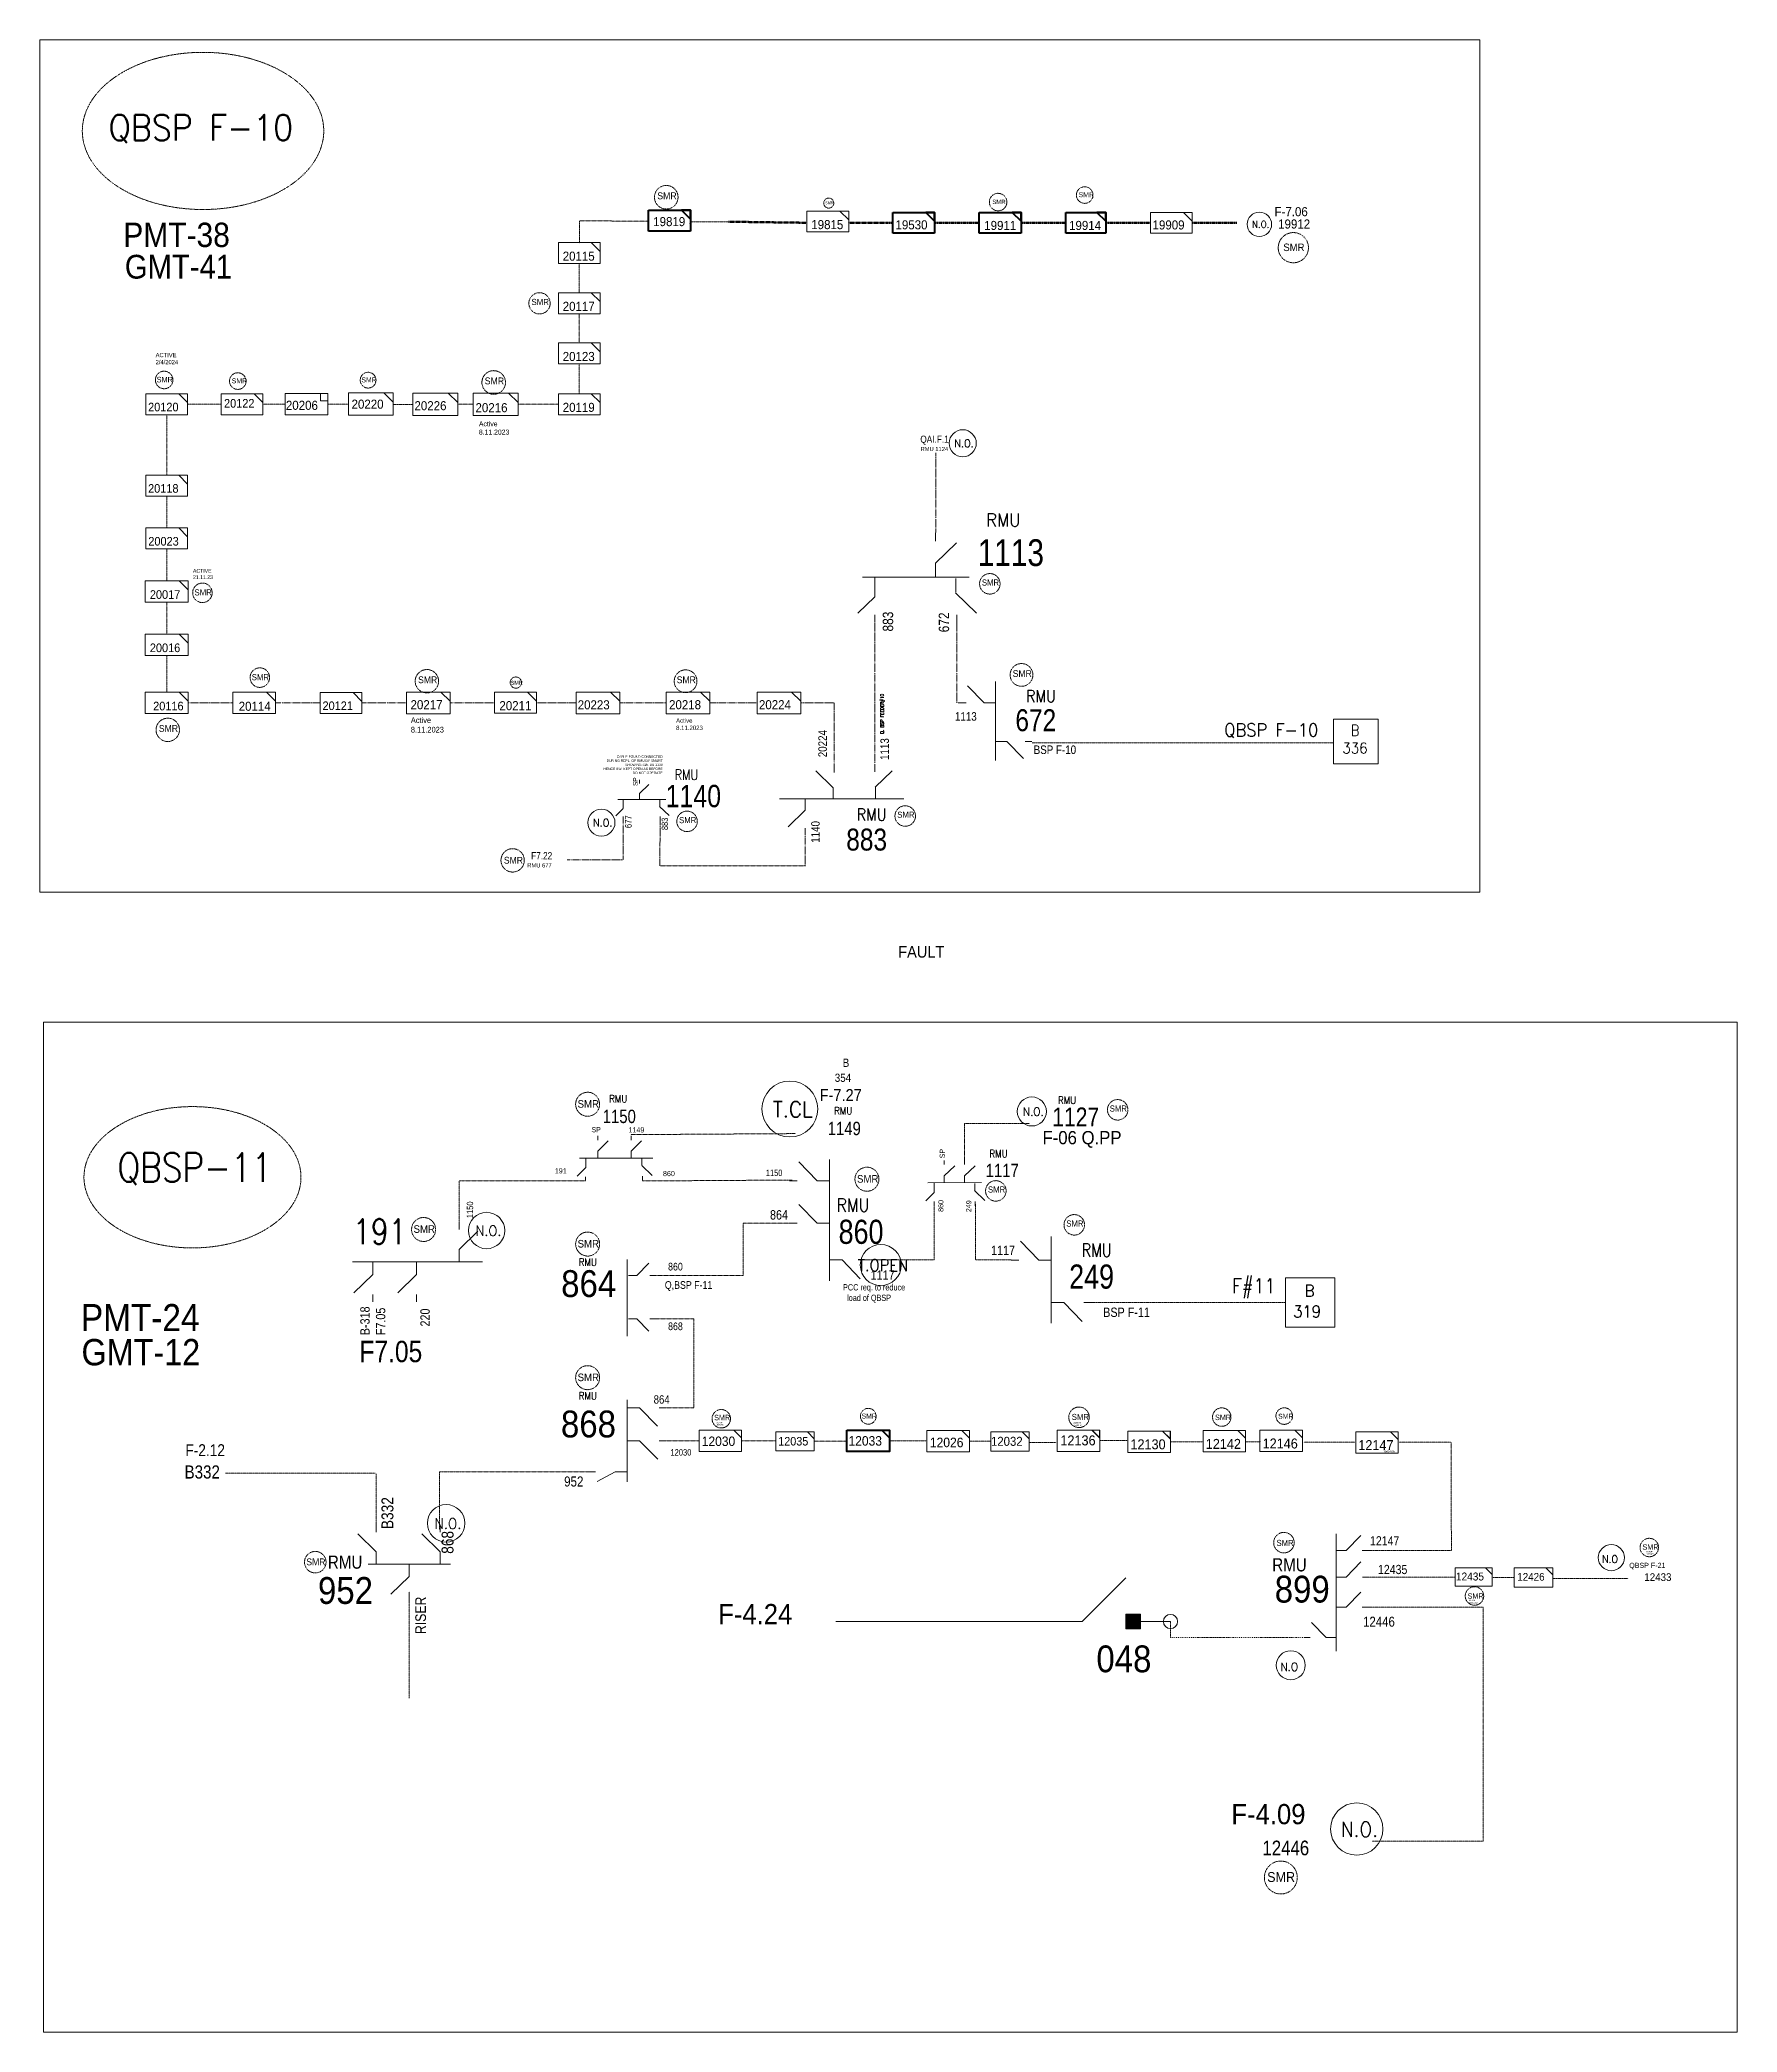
# Model space of a CAD drawing. Header units: metres. Extents: x 65984 to 144644, y -19036 to 23726.
# Drawn here: x 86634 to 88275, y 3008 to 4935 of the extents above; entities that cross this region are included whole.
import ezdxf
from ezdxf.enums import TextEntityAlignment as Align

# ---------------------------------------------------------------- set-up
doc = ezdxf.new("R2010")
doc.units = ezdxf.units.M
doc.header["$MEASUREMENT"] = 0
for name, pattern in [('DGN Style 2', [0.023128, 0, -0.023128]), ('DGN Style 3', [0.013877, 0, -0.013877]), ('DGN Style 6', [1.9, 0.7, -0.4, 0, -0.4, 0, -0.4]), ('DGN Style 7', [2, 0.9, -0.4, 0.3, -0.4])]:
    doc.linetypes.add(name, pattern=pattern)
doc.layers.get('0').update_dxf_attribs({"color": 95, "lineweight": 40})
for name, color, linetype, lineweight in [('ABS', 7, 'Continuous', 40), ('ABS NUMBER', 112, 'Continuous', 30), ('d_eos', 111, 'Continuous', 40), ('d_eos no', 121, 'Continuous', 40), ('d_switch', 95, 'Continuous', 40), ('d_tf no', 6, 'Continuous', 40), ('d_ug cable', 95, 'Continuous', 40), ('d_ug main line', 95, 'Continuous', 40), ('d_unit sub', 7, 'Continuous', 40), ('fedr no', 95, 'Continuous', 40), ('GRID STATION  04', 7, 'Continuous', 40), ('Level 37', 7, 'Continuous', 0), ('O H MAIN FEEDER', 4, 'Continuous', 100), ('SW N O', 114, 'Continuous', 30)]:
    doc.layers.add(name, color=color, linetype=linetype, lineweight=lineweight)
doc.styles.add('NASKHF', font='naskhf.shx', dxfattribs={"height": 8})
doc.styles.add('Style-Arial', font='arial.ttf')
doc.styles.add('Style-ENGINEERING', font='ENGINEERING.shx')
doc.styles.add('Style-msdefault', font='msdefault.shx')
doc.styles.add('Style-simplex', font='simplex.shx')
doc.styles.add('Style-STANDARD', font='STANDARD.shx')

msp = doc.modelspace()

# ---------------------------------------------------------------- texts
at = {"color": 7, "linetype": 'Continuous', "lineweight": 13, "style": 'Style-STANDARD', "width": 0.857143}
msp.add_text('Q. BSP FEEDER#10', height=3.296, rotation=90, dxfattribs=at).set_placement((87448.2, 4283.1), align=Align.MIDDLE_CENTER)
at = {"layer": 'ABS NUMBER', "color": 7, "lineweight": 13, "style": 'Style-Arial', "width": 0.88}
msp.add_text('048', height=25.94, dxfattribs=at).set_placement((87655.4, 3382.4), align=Align.TOP_LEFT)
at = {"layer": 'd_eos no', "color": 7, "linetype": 'Continuous', "lineweight": 13, "style": 'Style-Arial', "width": 0.88}
for s, height, p in [('PMT-38', 23.57, (86714.7, 4758.1)), ('GMT-41', 22.99, (86716.2, 4727)), ('PMT-24', 26.21, (86673.8, 3712.5)), ('GMT-12', 25.46, (86674.3, 3678.7))]:
    msp.add_text(s, height=height, dxfattribs=at).set_placement(p, align=Align.TOP_LEFT)
at = {"layer": 'd_eos no', "color": 2, "linetype": 'Continuous', "lineweight": 13, "ltscale": 1.62, "style": 'Style-msdefault', "width": 0.833333}
msp.add_text('1113', height=25.83, dxfattribs=at).set_placement((87540.7, 4426.1))
at = {"layer": 'd_eos no', "color": 2, "linetype": 'Continuous', "lineweight": 13}
for s, height, style, width, p in [('672', 21.22, 'Style-msdefault', 0.833333, (87577.1, 4266.4)), ('883', 21.22, 'Style-msdefault', 0.833333, (87413.6, 4151)), ('860', 23.34, 'Style-msdefault', 0.833333, (87406.2, 3770.7)), ('864', 25.94, 'Style-Arial', 0.88, (87138, 3719.3)), ('249', 23.34, 'Style-msdefault', 0.833333, (87629.1, 3727.4))]:
    msp.add_text(s, height=height, dxfattribs=dict(at, style=style, width=width)).set_placement(p)
at = {"layer": 'd_eos no', "color": 2, "linetype": 'Continuous', "lineweight": 13, "ltscale": 1.125295, "style": 'Style-msdefault', "width": 0.833333}
msp.add_text('1140', height=21.61, dxfattribs=at).set_placement((87239, 4192.9))
at = {"layer": 'd_eos no', "color": 2, "linetype": 'Continuous', "lineweight": 13, "ltscale": 0.81, "style": 'Style-msdefault', "width": 0.833333}
for s, p in [('1150', (87178.2, 3887.5)), ('1117', (87548.4, 3835.2))]:
    msp.add_text(s, height=12.91, dxfattribs=at).set_placement(p)
at = {"layer": 'd_eos no', "color": 2, "linetype": 'Continuous', "lineweight": 13, "ltscale": 1.035899, "style": 'Style-msdefault', "width": 0.833333}
msp.add_text('1127', height=18.32, dxfattribs=at).set_placement((87612.7, 3884.2))
at = {"layer": 'd_eos no', "color": 191, "linetype": 'Continuous', "lineweight": 13, "ltscale": 0.81, "style": 'Style-msdefault', "width": 0.833333}
msp.add_text('1149', height=12.91, dxfattribs=at).set_placement((87395.7, 3875.8))
at = {"layer": 'd_eos no', "color": 2, "linetype": 'Continuous', "lineweight": 13, "style": 'Style-Arial', "width": 0.88}
for s, p in [('868', (87137.8, 3609.5)), ('952', (86902.9, 3448.5))]:
    msp.add_text(s, height=25.94, dxfattribs=at).set_placement(p, align=Align.TOP_LEFT)
msp.add_text('899', height=25.94, dxfattribs=at).set_placement((87881, 3449.8), align=Align.TOP_RIGHT)
at = {"layer": 'd_eos no', "color": 6, "linetype": 'Continuous', "lineweight": 13, "ltscale": 0.448962, "insert": (87410.5, 3713.8), "char_height": 6.097, "attachment_point": 7, "style": 'NASKHF'}
msp.add_mtext('\\Fmsdefault;\\H1x;\\W0.833333;PCC req. to reduce \\P  load of QBSP', dxfattribs=at)
at = {"layer": 'd_switch', "color": 7, "linetype": 'Continuous', "lineweight": 13, "style": 'Style-msdefault', "width": 0.9}
msp.add_text('F-7.27', height=11.7, dxfattribs=at).set_placement((87387.9, 3920.4), align=Align.TOP_LEFT)
at = {"layer": 'd_switch', "color": 7, "linetype": 'Continuous', "lineweight": 13, "style": 'Style-ENGINEERING', "width": 0.857143}
for s, height, p in [('860', 7.44, (87255.6, 3752.4)), ('952', 9.73, (87159.5, 3545.8))]:
    msp.add_text(s, height=height, dxfattribs=at).set_placement(p, align=Align.TOP_RIGHT)
msp.add_text('Q,BSP F-11', height=7.44, dxfattribs=at).set_placement((87238.2, 3727.2))
at = {"layer": 'd_switch', "color": 2, "linetype": 'Continuous', "lineweight": 13, "style": 'Style-ENGINEERING', "width": 0.857143}
for s, height, p in [('868', 7.44, (87255.6, 3694.7)), ('12030', 6.18, (87263.9, 3572.2))]:
    msp.add_text(s, height=height, dxfattribs=at).set_placement(p, align=Align.TOP_RIGHT)
msp.add_text('864', height=8.12, rotation=0.0004, dxfattribs=at).set_placement((87227.4, 3624.3), align=Align.TOP_LEFT)
at = {"layer": 'd_switch', "color": 6, "linetype": 'Continuous', "lineweight": 13, "style": 'Style-ENGINEERING', "width": 0.857143}
msp.add_text('F-2.12', height=11.55, dxfattribs=at).set_placement((86813, 3577), align=Align.TOP_RIGHT)
at = {"layer": 'd_switch', "color": 7, "linetype": 'Continuous', "lineweight": 13, "ltscale": 0.430241, "style": 'Style-ENGINEERING', "width": 0.857143}
msp.add_text('1000KVA', height=1.89, dxfattribs=at).set_placement((87932.8, 3570.9), align=Align.TOP_LEFT)
at = {"layer": 'd_switch', "color": 2, "linetype": 'Continuous', "lineweight": 13, "style": 'Style-ENGINEERING', "width": 0.857143}
for s, height, rotation, p in [('B332', 11.55, 90, (86964.3, 3525.8)), ('868', 11.55, 90, (87022.4, 3493.1)), ('12435', 8.9, 0.0087, (87956, 3460.3)), ('RISER', 10.33, 90, (86997, 3429.6))]:
    msp.add_text(s, height=height, rotation=rotation, dxfattribs=at).set_placement(p, align=Align.TOP_RIGHT)
msp.add_text('12147', height=8.9, dxfattribs=at).set_placement((87919.9, 3488), align=Align.TOP_LEFT)
at = {"layer": 'd_switch', "color": 7, "linetype": 'Continuous', "lineweight": 13, "ltscale": 1.401135, "style": 'Style-ENGINEERING', "width": 0.857143}
msp.add_text('12446', height=9.62, dxfattribs=at).set_placement((87943.9, 3410.2), align=Align.TOP_RIGHT)
at = {"layer": 'd_switch', "color": 2, "linetype": 'Continuous', "lineweight": 13, "ltscale": 1.861575, "style": 'Style-ENGINEERING', "width": 0.857143}
msp.add_text('12446', height=14.17, dxfattribs=at).set_placement((87861.1, 3193.7), align=Align.TOP_RIGHT)
at = {"layer": 'd_tf no', "color": 1, "linetype": 'Continuous', "lineweight": 13, "style": 'Style-msdefault', "width": 0.947368}
for s, height, p in [('SMR', 6.66, (87230.9, 4787.4)), ('SMR', 4.21, (87554.8, 4780.3)), ('SMR', 7.27, (87836.1, 4737.9)), ('SMR', 5.99, (87109.3, 4684.4)), ('SMR', 5.36, (86747, 4609)), ('SMR', 4.82, (86944.9, 4608.5)), ('SMR', 6.66, (87064.1, 4608.4)), ('SMR', 5.91, (87544.7, 4413.1)), ('SMR', 5.95, (86783.5, 4403.6)), ('SMR', 5.95, (86838.9, 4321.6)), ('SMR', 6.57, (86999.7, 4319.4)), ('SMR', 6.57, (87249.7, 4319.4)), ('SMR', 6.57, (87574.5, 4325.4)), ('SMR', 6.57, (86749.1, 4272.3)), ('SMR', 5.91, (87252, 4183.4)), ('SMR', 5.91, (87462.9, 4188.6)), ('SMR', 6.57, (87082.6, 4144.9)), ('FAULT', 11.12, (87463.8, 4058.6)), ('SMR', 7.35, (87153.9, 3909.7)), ('SMR', 5.91, (87668.3, 3904.5)), ('SMR', 7.35, (87424, 3837.2)), ('SMR', 5.91, (87550.6, 3826.2)), ('SMR', 7.35, (86995.3, 3788.7)), ('SMR', 5.91, (87626.3, 3793.3)), ('SMR', 7.35, (87153.9, 3774.5)), ('SMR', 7.35, (87153.9, 3645.3)), ('SMR', 5.32, (87285.9, 3605.4)), ('SMR', 4.82, (87428.4, 3606.6)), ('SMR', 5.91, (87631.6, 3606.3)), ('SMR', 5.32, (87770.1, 3605.6)), ('SMR', 4.79, (87831.1, 3606.4)), ('SMR', 5.91, (87829.5, 3484.5)), ('SMR', 5.32, (88183.3, 3480.2)), ('SMR', 6.62, (86891.6, 3466.5)), ('SMR', 5.32, (88014.2, 3432.8)), ('SMR', 9.58, (87820.5, 3163.3))]:
    msp.add_text(s, height=height, dxfattribs=at).set_placement(p, align=Align.TOP_LEFT)
at = {"layer": 'd_tf no', "color": 1, "linetype": 'Continuous', "lineweight": 40, "style": 'Style-msdefault', "width": 0.945946}
for height, p in [(2.66, (87393.2, 4778.6)), (3.87, (87089.2, 4315.1))]:
    msp.add_text('SMR', height=height, dxfattribs=at).set_placement(p, align=Align.TOP_LEFT)
at = {"layer": 'd_tf no', "color": 2, "linetype": 'Continuous', "lineweight": 40, "style": 'Style-msdefault', "width": 0.947368}
for s, height, p in [('19819', 8.78, (87227, 4763.5)), ('19911', 8.78, (87547, 4759.8)), ('19914', 8.78, (87629, 4759.8)), ('12033', 9.18, (87415.8, 3584.8))]:
    msp.add_text(s, height=height, dxfattribs=at).set_placement(p, align=Align.TOP_LEFT)
at = {"layer": 'd_tf no', "color": 2, "linetype": 'Continuous', "lineweight": 13, "style": 'Style-msdefault', "width": 0.947368}
for s, height, p in [('19815', 8.78, (87379.8, 4760.6)), ('20117', 8.78, (87139.5, 4681.6)), ('20123', 8.78, (87139.5, 4633.1)), ('20122', 8.35, (86812.1, 4587.6)), ('20220', 8.78, (86935.4, 4587)), ('20017', 8.35, (86740.4, 4402.7)), ('20116', 8.35, (86743.6, 4294.9)), ('20211', 8.78, (87078.3, 4295.5)), ('12030', 9.18, (87273.9, 3584.4)), ('12136', 9.66, (87620.6, 3585.5)), ('12142', 9.66, (87761.1, 3582.1)), ('12146', 9.66, (87816.1, 3582.5))]:
    msp.add_text(s, height=height, dxfattribs=at).set_placement(p, align=Align.TOP_LEFT)
at = {"layer": 'd_tf no', "color": 191, "linetype": 'Continuous', "lineweight": 40, "style": 'Style-msdefault', "width": 0.947368}
msp.add_text('19530', height=8.78, dxfattribs=at).set_placement((87461.2, 4760.4), align=Align.TOP_LEFT)
at = {"layer": 'd_tf no', "color": 191, "linetype": 'Continuous', "lineweight": 13, "style": 'Style-msdefault', "width": 0.947368}
for s, height, p in [('19909', 8.78, (87709.7, 4760.3)), ('20115', 8.78, (87139.5, 4730.1)), ('20206', 8.78, (86871.9, 4585.9)), ('20226', 8.78, (86996.2, 4585.5)), ('20119', 8.78, (87139.5, 4583.9)), ('20118', 8.35, (86738.7, 4505.3)), ('20023', 8.35, (86738.9, 4454.2)), ('20016', 8.35, (86740.4, 4351.2)), ('20223', 8.78, (87154, 4296.3)), ('20224', 8.78, (87329.2, 4296.4)), ('20121', 8.35, (86907.3, 4295.2))]:
    msp.add_text(s, height=height, dxfattribs=at).set_placement(p, align=Align.TOP_LEFT)
at = {"layer": 'd_tf no', "color": 121, "linetype": 'Continuous', "lineweight": 13, "style": 'Style-msdefault', "width": 0.947368}
msp.add_text('20120', height=8.35, dxfattribs=at).set_placement((86738.7, 4584), align=Align.TOP_LEFT)
at = {"layer": 'd_tf no', "color": 120, "linetype": 'Continuous', "lineweight": 13, "style": 'Style-msdefault', "width": 0.947368}
for s, height, p in [('20216', 8.78, (87055.2, 4583.6)), ('20217', 8.78, (86992.4, 4296.4)), ('20218', 8.78, (87242.3, 4296.4)), ('12435', 7.69, (88003, 3452.9)), ('12433', 7.44, (88185.1, 3452.2))]:
    msp.add_text(s, height=height, dxfattribs=at).set_placement(p, align=Align.TOP_LEFT)
at = {"layer": 'd_tf no', "color": 2, "linetype": 'Continuous', "lineweight": 13, "style": 'Style-msdefault', "width": 0.947368}
msp.add_text('20114', height=8.78, dxfattribs=at).set_placement((86857.2, 4294.9), align=Align.TOP_RIGHT)
at = {"layer": 'd_tf no', "color": 55, "linetype": 'Continuous', "lineweight": 13, "style": 'Style-msdefault', "width": 0.947368}
for s, height, p in [('F-06 Q.PP', 12.77, (87603.3, 3879.8)), ('F-4.09', 19.57, (87785.9, 3229.1))]:
    msp.add_text(s, height=height, dxfattribs=at).set_placement(p, align=Align.TOP_LEFT)
at = {"layer": 'd_tf no', "color": 11, "linetype": 'Continuous', "lineweight": 40, "style": 'Style-msdefault', "width": 0.947368}
msp.add_text('12035', height=8.27, dxfattribs=at).set_placement((87347.8, 3584), align=Align.TOP_LEFT)
at = {"layer": 'd_tf no', "color": 11, "linetype": 'Continuous', "lineweight": 13, "style": 'Style-msdefault', "width": 0.947368}
for s, height, p in [('12026', 9.23, (87494.4, 3583.3)), ('12032', 8.69, (87553.5, 3584.1)), ('12130', 9.66, (87688.3, 3581.7)), ('12147', 9.66, (87908.6, 3580.9)), ('12426', 7.48, (88062.3, 3452.5))]:
    msp.add_text(s, height=height, dxfattribs=at).set_placement(p, align=Align.TOP_LEFT)
at = {"layer": 'd_tf no', "color": 6, "linetype": 'Continuous', "lineweight": 13, "style": 'Style-msdefault', "width": 0.947368}
for s, height, p in [('QBSP F-21', 4.98, (88170.5, 3462.3)), ('F-4.24', 19.57, (87289.8, 3422.5))]:
    msp.add_text(s, height=height, dxfattribs=at).set_placement(p, align=Align.TOP_LEFT)
at = {"layer": 'd_tf no', "color": 1, "lineweight": 13, "char_height": 4.749, "attachment_point": 1, "style": 'NASKHF'}
for insert in [(87638.2, 4787.5), (86819.5, 4607.5)]:
    msp.add_mtext('\\Fmsdefault;\\H1x;\\W0.925;SMR\\P', dxfattribs=dict(at, insert=insert))
at = {"layer": 'd_tf no', "color": 55, "linetype": 'Continuous', "lineweight": 40, "insert": (87827.6, 4773.1), "char_height": 8.781, "attachment_point": 1, "style": 'NASKHF'}
msp.add_mtext('\\Fmsdefault;\\H1x;\\W0.947368;F-7.06', dxfattribs=at)
at = {"layer": 'd_tf no', "color": 121, "linetype": 'Continuous', "lineweight": 40, "attachment_point": 1, "style": 'NASKHF'}
for s, insert, char_height in [('\\Fmsdefault;\\H1x;\\W0.947368;19912\\P', (87831.1, 4761.2), 8.781), ('\\Fmsdefault;\\H1x;\\W0.945946;ACTIVE\\P2/4/2024\\P', (86746, 4632.1), 4.059), ('\\Fmsdefault;\\H1x;\\W0.945946;Active\\P8.11.2023', (87058.5, 4566), 4.806), ('\\Fmsdefault;\\H1x;\\W0.945946;ACTIVE\\P21.11.23', (86782.1, 4423.2), 3.614), ('\\Fmsdefault;\\H1x;\\W0.945946;Active\\P8.11.2023', (86992.7, 4279.8), 5.504), ('\\Fmsdefault;\\H1x;\\W0.945946;Active\\P8.11.2023', (87249.1, 4278.8), 4.233), ('\\Fmsdefault;\\H1x;\\W0.945946;ACTIVE\\P12/9/2023', (87288.3, 3598.3), 1.098), ('\\Fmsdefault;\\H1x;\\W0.945946;ACTIVE\\P12/9/2023', (87633.1, 3598.4), 1.468)]:
    msp.add_mtext(s, dxfattribs=dict(at, insert=insert, char_height=char_height))
at = {"layer": 'd_tf no', "color": 121, "linetype": 'Continuous', "lineweight": 40, "char_height": 1.322, "attachment_point": 1, "rotation": 0.0087, "style": 'NASKHF'}
for insert in [(88186.5, 3473.6), (88015.6, 3426.7)]:
    msp.add_mtext('\\Fmsdefault;\\H1x;\\W0.945946;ACTIVE\\P12/9/2023', dxfattribs=dict(at, insert=insert))
at = {"layer": 'fedr no', "color": 6, "linetype": 'Continuous', "lineweight": 13, "style": 'Style-STANDARD', "width": 0.909091}
msp.add_text('QBSP-11', height=28.1, dxfattribs=at).set_placement((86783.9, 3844.6), align=Align.MIDDLE_CENTER)
at = {"layer": 'fedr no', "color": 6, "linetype": 'Continuous', "lineweight": 13, "insert": (86789.8, 4848.9), "char_height": 24.85, "attachment_point": 5, "style": 'Style-STANDARD'}
msp.add_mtext('QBSP F-10', dxfattribs=at)
at = {"layer": 'fedr no', "color": 2, "linetype": 'Continuous', "lineweight": 13, "insert": (87565.5, 4470.6), "char_height": 12.66, "attachment_point": 5, "style": 'Style-STANDARD'}
msp.add_mtext('RMU', dxfattribs=at)
at = {"layer": 'fedr no', "color": 7, "linetype": 'Continuous', "lineweight": 13, "insert": (87824.5, 4267), "char_height": 12.66, "attachment_point": 5, "style": 'Style-STANDARD'}
msp.add_mtext('QBSP F-10', dxfattribs=at)
at = {"layer": 'GRID STATION  04', "color": 121, "linetype": 'Continuous', "lineweight": 13, "style": 'Style-STANDARD'}
for s, p in [('B', (87905.5, 4267.2)), ('336', (87905.4, 4250.1))]:
    msp.add_text(s, height=10.4, dxfattribs=at).set_placement(p, align=Align.MIDDLE_CENTER)
at = {"layer": 'GRID STATION  04', "color": 121, "linetype": 'Continuous', "lineweight": 13, "ltscale": 0.9, "style": 'Style-msdefault', "width": 0.888889}
for s, p in [('B', (87410.2, 3949.8)), ('354', (87402.5, 3935.3))]:
    msp.add_text(s, height=7.98, dxfattribs=at).set_placement(p, align=Align.TOP_LEFT)
at = {"layer": 'GRID STATION  04', "color": 7, "linetype": 'Continuous', "lineweight": 13, "style": 'Style-simplex', "width": 0.866667}
msp.add_text('F#11', height=14.29, dxfattribs=at).set_placement((87807.5, 3730.1), align=Align.MIDDLE_CENTER)
at = {"layer": 'GRID STATION  04', "color": 11, "linetype": 'Continuous', "lineweight": 13, "style": 'Style-STANDARD'}
for s, height, p in [('B', 11.4, (87861.5, 3725.4)), ('319', 11.43, (87859.1, 3705.3))]:
    msp.add_text(s, height=height, dxfattribs=at).set_placement(p, align=Align.MIDDLE_CENTER)
at = {"layer": 'Level 37', "color": 7, "linetype": 'Continuous', "lineweight": 13, "ltscale": 1.62, "style": 'Style-msdefault', "width": 0.857143}
for s, p in [('883', (87448.9, 4382)), ('672', (87503, 4381.2))]:
    msp.add_text(s, height=10.04, rotation=89.9921, dxfattribs=at).set_placement(p, align=Align.TOP_RIGHT)
at = {"layer": 'Level 37', "color": 2, "linetype": 'Continuous', "lineweight": 13}
for s, height, style, width, p in [('RMU', 11.77, 'Style-simplex', 0.854701, (87601.8, 4300.3)), ('RMU', 11.77, 'Style-simplex', 0.854701, (87438.1, 4185.8)), ('RMU', 12.95, 'Style-simplex', 0.854701, (87420.1, 3808.2)), ('191', 24.35, 'Style-STANDARD', 0.909091, (86962.6, 3782.6)), ('RMU', 12.95, 'Style-STANDARD', 0.854701, (87655.7, 3764.6))]:
    msp.add_text(s, height=height, dxfattribs=dict(at, style=style, width=width)).set_placement(p, align=Align.MIDDLE_CENTER)
at = {"layer": 'Level 37', "color": 7, "linetype": 'Continuous', "lineweight": 13, "style": 'Style-msdefault', "width": 0.857143}
for s, height, p in [('1113', 8.25, (87518.7, 4284.8)), ('BSP F-10', 8.25, (87594.8, 4252.6)), ('864', 9.08, (87339.9, 3803.3)), ('1117', 9.08, (87553.6, 3769)), ('1117', 9.08, (87437.2, 3745)), ('BSP F-11', 9.08, (87662, 3709.1))]:
    msp.add_text(s, height=height, dxfattribs=at).set_placement(p, align=Align.TOP_LEFT)
msp.add_text('20224', height=8.25, rotation=90, dxfattribs=at).set_placement((87386.6, 4267.5), align=Align.TOP_RIGHT)
for s, height, p in [('1113', 8.25, (87446.6, 4238.6)), ('220', 9.08, (87001.9, 3690.8))]:
    msp.add_text(s, height=height, rotation=90, dxfattribs=at).set_placement(p, align=Align.TOP_LEFT)
at = {"layer": 'Level 37', "color": 7, "linetype": 'Continuous', "lineweight": 13, "ltscale": 0.729, "style": 'Style-msdefault', "width": 0.857143}
msp.add_text('SP', height=4.52, rotation=89.9921, dxfattribs=at).set_placement((87207.5, 4221.7), align=Align.TOP_RIGHT)
at = {"layer": 'Level 37', "color": 7, "linetype": 'Continuous', "lineweight": 13, "ltscale": 0.935423, "style": 'Style-msdefault', "width": 0.857143}
msp.add_text('677', height=6.44, rotation=89.9921, dxfattribs=at).set_placement((87199.7, 4185), align=Align.TOP_RIGHT)
at = {"layer": 'Level 37', "color": 7, "linetype": 'Continuous', "lineweight": 13, "ltscale": 0.910748, "style": 'Style-msdefault', "width": 0.857143}
msp.add_text('883', height=6.21, rotation=89.9921, dxfattribs=at).set_placement((87235.1, 4182.7), align=Align.TOP_RIGHT)
at = {"layer": 'Level 37', "color": 2, "linetype": 'Continuous', "lineweight": 13, "style": 'Style-msdefault', "width": 0.857143}
msp.add_text('1140', height=8.25, rotation=90, dxfattribs=at).set_placement((87379.7, 4158.5), align=Align.TOP_LEFT)
at = {"layer": 'Level 37', "color": 2, "linetype": 'Continuous', "lineweight": 13, "ltscale": 0.81, "style": 'Style-simplex', "width": 0.854701}
for p in [(87193.2, 3911), (87627.1, 3909.6), (87560.8, 3857.9), (87163.8, 3753), (87163.8, 3623.8)]:
    msp.add_text('RMU', height=7.16, dxfattribs=at).set_placement(p, align=Align.MIDDLE_CENTER)
at = {"layer": 'Level 37', "color": 191, "linetype": 'Continuous', "lineweight": 13, "ltscale": 0.81, "style": 'Style-simplex', "width": 0.854701}
msp.add_text('RMU', height=7.16, dxfattribs=at).set_placement((87410.7, 3899.4), align=Align.MIDDLE_CENTER)
at = {"layer": 'Level 37', "color": 7, "linetype": 'Continuous', "lineweight": 13, "ltscale": 0.81, "style": 'Style-msdefault', "width": 0.857143}
for s, rotation, p in [('SP', 359.9921, (87176.4, 3883.6)), ('1149', 359.9921, (87218.4, 3883.4)), ('191', 359.9921, (87143.4, 3843.8)), ('860', 359.9921, (87247.9, 3841.2)), ('860', 89.9921, (87502.5, 3813.1)), ('249', 89.9921, (87529.5, 3812.8))]:
    msp.add_text(s, height=5.02, rotation=rotation, dxfattribs=at).set_placement(p, align=Align.TOP_RIGHT)
at = {"layer": 'Level 37', "color": 2, "linetype": 'Continuous', "lineweight": 13, "ltscale": 0.81, "style": 'Style-msdefault', "width": 0.857143}
msp.add_text('SP', height=5.02, rotation=89.9921, dxfattribs=at).set_placement((87503.9, 3862.5), align=Align.TOP_RIGHT)
at = {"layer": 'Level 37', "color": 7, "linetype": 'Continuous', "lineweight": 13, "ltscale": 0.792953, "style": 'Style-msdefault', "width": 0.857143}
msp.add_text('1150', height=6.26, dxfattribs=at).set_placement((87335.9, 3842.5), align=Align.TOP_LEFT)
at = {"layer": 'Level 37', "color": 7, "linetype": 'Continuous', "lineweight": 13, "ltscale": 0.782096, "style": 'Style-msdefault', "width": 0.857143}
msp.add_text('1150', height=6.11, rotation=90, dxfattribs=at).set_placement((87046.8, 3795.6), align=Align.TOP_LEFT)
at = {"layer": 'Level 37', "color": 55, "linetype": 'Continuous', "lineweight": 13, "ltscale": 1.416418, "style": 'Style-msdefault', "width": 0.86}
msp.add_text('F7.05', height=20.65, dxfattribs=at).set_placement((86943, 3656.3))
at = {"layer": 'Level 37', "color": 2, "linetype": 'Continuous', "lineweight": 13, "style": 'Style-msdefault', "width": 0.86}
for s, p in [('B332', (86808.1, 3556.5)), ('RMU', (86945.8, 3469.3))]:
    msp.add_text(s, height=12.71, rotation=0.0004, dxfattribs=at).set_placement(p, align=Align.TOP_RIGHT)
msp.add_text('RMU', height=12.71, dxfattribs=at).set_placement((87858.7, 3466.7), align=Align.TOP_RIGHT)
at = {"layer": 'Level 37', "color": 55, "linetype": 'Continuous', "lineweight": 13, "ltscale": 0.967851, "char_height": 6.968, "attachment_point": 3, "rotation": 359.9921, "style": 'NASKHF'}
for s, insert in [('\\Fmsdefault;\\H1x;\\W0.857143;QAI.F.1', (87512.7, 4552.2)), ('\\Fmsdefault;\\H1x;\\W0.857143;F7.22', (87129.4, 4149.5))]:
    msp.add_mtext(s, dxfattribs=dict(at, insert=insert))
at = {"layer": 'Level 37', "color": 2, "linetype": 'Continuous', "lineweight": 13, "ltscale": 0.6561, "char_height": 4.068, "attachment_point": 3, "rotation": 359.9921, "style": 'NASKHF'}
for s, insert in [('\\Fmsdefault;\\H1x;\\W0.857143;RMU 1124', (87512.1, 4541.3)), ('\\Fmsdefault;\\H1x;\\W0.857143;RMU 677', (87128.8, 4138.7))]:
    msp.add_mtext(s, dxfattribs=dict(at, insert=insert))
at = {"layer": 'Level 37', "color": 2, "linetype": 'Continuous', "lineweight": 13, "ltscale": 0.452542, "insert": (87236.1, 4243), "char_height": 2.363, "attachment_point": 3, "rotation": 359.9921, "style": 'NASKHF'}
msp.add_mtext('\\Fmsdefault;\\H1x;\\W0.857143;CABLE FOUND CONNECTED \\PDURING REPL. OF RMU BY SMART\\PSHOWING SW. AS 1139\\PHENCE SW. KEPT OPEN AS BEFORE\\PDO NOT OPERATE', dxfattribs=at)
at = {"layer": 'Level 37', "color": 2, "linetype": 'Continuous', "lineweight": 13, "ltscale": 1.00498, "insert": (87259.1, 4224.4), "char_height": 10.11, "attachment_point": 5, "line_spacing_factor": 0.6, "style": 'Style-STANDARD'}
msp.add_mtext('\\H1x;\\W0.854701;RMU', dxfattribs=at)
at = {"layer": 'Level 37', "color": 7, "linetype": 'Continuous', "lineweight": 13, "insert": (86943.8, 3682.4), "char_height": 9.078, "attachment_point": 1, "rotation": 90, "style": 'NASKHF'}
msp.add_mtext('\\Fmsdefault;\\H1x;\\W0.857143;B-318\\PF7.05', dxfattribs=at)

# ---------------------------------------------------------------- blocks, each defined once
blk = doc.blocks.new('*U1092')
at = {"layer": 'd_eos', "color": 2, "linetype": 'Continuous', "lineweight": 13, "ltscale": 0.919211}
for p, q in [((0.01, 16.17), (0.01, -16.15)), ((4.66, 8.43), (11.46, 15.43)), ((0.01, 8.42), (4.66, 8.43)), ((12.11, 8.43), (14.93, 8.43)), ((-12.08, -7.43), (-14.9, -7.43)), ((-4.64, -7.43), (-11.43, -14.44)), ((0.01, -7.43), (-4.64, -7.43))]:
    blk.add_line(p, q, dxfattribs=at)
blk = doc.blocks.new('TF_8')
at = {"color": 0, "linetype": 'ByBlock', "lineweight": -2}
blk.add_line((6.3, 4.95), (9.9, 1.35), dxfattribs=at)
blk.add_3dface([(-10.1, 4.95), (9.9, 4.95), (9.9, -5.05), (-10.1, -5.05)], dxfattribs=at)
blk = doc.blocks.new('ABS2_1_1')
at = {"color": 0, "linetype": 'ByBlock', "lineweight": -2, "ltscale": 500}
for q in [(-29900, 43500), (0, 0)]:
    blk.add_line((0, 13600), q, dxfattribs=at)
at = {"color": 0, "linetype": 'ByBlock', "lineweight": -2, "ltscale": 500, "flags": 128}
for points in [[(5000, 43600), (-5000, 43600), (-5000, 53600), (5000, 53600)], [(3791, 49653), (3791, 49653), (3791, 49653)]]:
    blk.add_lwpolyline(points, close=True, dxfattribs=at)
at = {"color": 0, "linetype": 'ByBlock', "lineweight": -2, "ltscale": 500}
for points in [[(5000, 43600), (-5000, 43600), (5000, 53600), (-5000, 53600)], [(3791, 49653), (3791, 49653), (3791, 49653)]]:
    blk.add_solid(points, dxfattribs=at)
blk = doc.blocks.new('*U1440')
at = {"layer": 'd_unit sub', "color": 191, "linetype": 'Continuous', "lineweight": 13}
for p, q in [((-9.2, 4.59), (9.19, 4.59)), ((-9.2, -4.61), (-9.2, 4.59)), ((5.97, 4.59), (9.19, 4.59)), ((5.97, 1.37), (5.97, 4.59)), ((9.19, 1.37), (5.97, 1.37)), ((9.19, 4.59), (9.19, 1.37)), ((9.19, 4.59), (9.19, -4.61)), ((9.19, -4.61), (-9.2, -4.61))]:
    blk.add_line(p, q, dxfattribs=at)
blk = doc.blocks.new('*U1014')
at = {"layer": 'd_unit sub', "color": 2, "linetype": 'Continuous', "lineweight": 13}
for p, q in [((-9.2, 4.61), (9.19, 4.61)), ((-9.2, -4.58), (-9.2, 4.61)), ((9.19, 0.73), (5.31, 4.61)), ((5.97, 4.61), (9.19, 4.61)), ((9.19, 4.61), (9.19, 1.4)), ((9.19, 4.61), (9.19, -4.58)), ((9.19, -4.58), (-9.2, -4.58))]:
    blk.add_line(p, q, dxfattribs=at)
blk = doc.blocks.new('*U1295')
at = {"layer": 'd_eos', "color": 2, "linetype": 'Continuous', "lineweight": 13, "ltscale": 0.849632}
for p, q in [((0, 16.15), (0, -16.17)), ((0, 8.41), (4.65, 8.41)), ((4.65, 8.41), (11.45, 15.41)), ((12.09, 8.41), (14.92, 8.41)), ((-12.09, -7.45), (-14.92, -7.45)), ((-4.65, -7.45), (-11.44, -14.45)), ((0, -7.45), (-4.65, -7.45))]:
    blk.add_line(p, q, dxfattribs=at)
blk = doc.blocks.new('*U1409')
at = {"layer": 'd_unit sub', "color": 191, "linetype": 'Continuous', "lineweight": 13}
for p, q in [((-9.2, 4.61), (9.19, 4.61)), ((-9.2, -4.58), (-9.2, 4.61)), ((9.19, 0.73), (5.31, 4.61)), ((5.97, 4.61), (9.19, 4.61)), ((9.19, 4.61), (9.19, 1.4)), ((9.19, 4.61), (9.19, -4.58)), ((9.19, -4.58), (-9.2, -4.58))]:
    blk.add_line(p, q, dxfattribs=at)
blk = doc.blocks.new('*U3143')
at = {"layer": 'd_unit sub', "color": 11, "linetype": 'Continuous', "lineweight": 13, "flags": 128}
blk.add_lwpolyline([(5.07, 3.99), (7.93, 3.99), (7.93, 1.13)], close=True, dxfattribs=at)
at = {"layer": 'd_unit sub', "color": 11, "linetype": 'Continuous', "lineweight": 13, "xscale": 0.7946313405145357, "yscale": 0.7946313405145357, "zscale": 0.3973156702572678, "rotation": 359.9999999999999}
blk.add_blockref('TF_8', (0.07, 0.05), dxfattribs=at)
blk = doc.blocks.new('*U3144')
at = {"layer": 'd_unit sub', "color": 2, "linetype": 'Continuous', "lineweight": 13, "flags": 128}
blk.add_lwpolyline([(5.07, 3.99), (7.93, 3.99), (7.93, 1.13)], close=True, dxfattribs=at)
at = {"layer": 'd_unit sub', "color": 2, "linetype": 'Continuous', "lineweight": 13, "xscale": 0.7946313405145357, "yscale": 0.7946313405145357, "zscale": 0.3973156702572678, "rotation": 359.9999999999999}
blk.add_blockref('TF_8', (0.07, 0.05), dxfattribs=at)
blk = doc.blocks.new('*U3145')
at = {"layer": 'd_unit sub', "color": 2, "linetype": 'Continuous', "lineweight": 13, "flags": 128}
blk.add_lwpolyline([(5.07, 3.99), (7.93, 3.99), (7.93, 1.13)], close=True, dxfattribs=at)
at = {"layer": 'd_unit sub', "color": 2, "linetype": 'Continuous', "lineweight": 13, "xscale": 0.7946313405145357, "yscale": 0.7946313405145357, "zscale": 0.3973156702572678, "rotation": 359.9999999999999}
blk.add_blockref('TF_8', (0.07, 0.05), dxfattribs=at)
blk = doc.blocks.new('*U2259')
at = {"layer": 'd_unit sub', "color": 2, "linetype": 'Continuous', "lineweight": 40, "flags": 128}
blk.add_lwpolyline([(5.07, 3.99), (7.93, 3.99), (7.93, 1.13)], close=True, dxfattribs=at)
at = {"layer": 'd_unit sub', "color": 2, "linetype": 'Continuous', "lineweight": 40, "xscale": 0.7946313405145355, "yscale": 0.7946313405145355, "zscale": 0.3973156702572678, "rotation": 359.9999999999999}
blk.add_blockref('TF_8', (0.07, 0.05), dxfattribs=at)
blk = doc.blocks.new('*U3306')
at = {"layer": 'd_unit sub', "color": 191, "linetype": 'Continuous', "lineweight": 13}
for p, q in [((-9.2, 4.59), (9.19, 4.59)), ((-9.2, -4.6), (-9.2, 4.59)), ((9.19, 0.71), (5.31, 4.59)), ((5.97, 4.59), (9.19, 4.59)), ((9.19, 4.59), (9.19, 1.38)), ((9.19, 4.59), (9.19, -4.6)), ((9.19, -4.6), (-9.2, -4.6))]:
    blk.add_line(p, q, dxfattribs=at)
at = {"layer": 'd_unit sub', "color": 191, "linetype": 'Continuous', "lineweight": 13, "flags": 128}
blk.add_lwpolyline([(9.19, 0.71), (9.19, 4.59), (5.31, 4.59)], close=True, dxfattribs=at)
blk = doc.blocks.new('*U3375')
at = {"layer": 'd_unit sub', "color": 120, "linetype": 'Continuous', "lineweight": 13}
for p, q in [((-9.2, 4.59), (9.19, 4.59)), ((-9.2, -4.6), (-9.2, 4.59)), ((9.19, 0.71), (5.31, 4.59)), ((5.97, 4.59), (9.19, 4.59)), ((9.19, 4.59), (9.19, 1.38)), ((9.19, 4.59), (9.19, -4.6)), ((9.19, -4.6), (-9.2, -4.6))]:
    blk.add_line(p, q, dxfattribs=at)
at = {"layer": 'd_unit sub', "color": 120, "linetype": 'Continuous', "lineweight": 13, "flags": 128}
blk.add_lwpolyline([(9.19, 0.71), (9.19, 4.59), (5.31, 4.59)], close=True, dxfattribs=at)
blk = doc.blocks.new('*U2445')
at = {"layer": 'd_unit sub', "color": 2, "linetype": 'Continuous', "lineweight": 13}
for p, q in [((-9.2, 4.59), (9.19, 4.59)), ((-9.2, -4.6), (-9.2, 4.59)), ((9.19, 0.71), (5.31, 4.59)), ((5.97, 4.59), (9.19, 4.59)), ((9.19, 4.59), (9.19, 1.38)), ((9.19, 4.59), (9.19, -4.6)), ((9.19, -4.6), (-9.2, -4.6))]:
    blk.add_line(p, q, dxfattribs=at)
at = {"layer": 'd_unit sub', "color": 2, "linetype": 'Continuous', "lineweight": 13, "flags": 128}
blk.add_lwpolyline([(9.19, 0.71), (9.19, 4.59), (5.31, 4.59)], close=True, dxfattribs=at)
blk = doc.blocks.new('*U2170')
at = {"layer": 'd_unit sub', "color": 2, "linetype": 'Continuous', "lineweight": 40}
for p, q in [((-9.2, 4.59), (9.19, 4.59)), ((-9.2, -4.6), (-9.2, 4.59)), ((9.19, 0.71), (5.31, 4.59)), ((5.97, 4.59), (9.19, 4.59)), ((9.19, 4.59), (9.19, 1.38)), ((9.19, 4.59), (9.19, -4.6)), ((9.19, -4.6), (-9.2, -4.6))]:
    blk.add_line(p, q, dxfattribs=at)
at = {"layer": 'd_unit sub', "color": 2, "linetype": 'Continuous', "lineweight": 40, "flags": 128}
blk.add_lwpolyline([(9.19, 0.71), (9.19, 4.59), (5.31, 4.59)], close=True, dxfattribs=at)
blk = doc.blocks.new('*U3376')
at = {"layer": 'd_unit sub', "color": 2, "linetype": 'Continuous', "lineweight": 40}
for p, q in [((-8.47, 4.59), (9.19, 4.59)), ((-8.47, -4.6), (-8.47, 4.59)), ((9.19, 0.71), (5.31, 4.59)), ((5.97, 4.59), (9.19, 4.59)), ((9.19, 4.59), (9.19, 1.38)), ((9.19, 4.59), (9.19, -4.6)), ((9.19, -4.6), (-8.47, -4.6))]:
    blk.add_line(p, q, dxfattribs=at)
at = {"layer": 'd_unit sub', "color": 2, "linetype": 'Continuous', "lineweight": 40, "flags": 128}
blk.add_lwpolyline([(9.19, 0.71), (9.19, 4.59), (5.31, 4.59)], close=True, dxfattribs=at)
blk = doc.blocks.new('*U2219')
at = {"layer": 'd_unit sub', "color": 191, "linetype": 'Continuous', "lineweight": 40}
for p, q in [((-9.2, 4.59), (9.19, 4.59)), ((-9.2, -4.6), (-9.2, 4.59)), ((9.19, 0.71), (5.31, 4.59)), ((5.97, 4.59), (9.19, 4.59)), ((9.19, 4.59), (9.19, 1.38)), ((9.19, 4.59), (9.19, -4.6)), ((9.19, -4.6), (-9.2, -4.6))]:
    blk.add_line(p, q, dxfattribs=at)
at = {"layer": 'd_unit sub', "color": 191, "linetype": 'Continuous', "lineweight": 40, "flags": 128}
blk.add_lwpolyline([(9.19, 0.71), (9.19, 4.59), (5.31, 4.59)], close=True, dxfattribs=at)
blk = doc.blocks.new('*U3824')
at = {"layer": 'd_unit sub', "color": 2, "linetype": 'Continuous', "lineweight": 13, "flags": 128}
blk.add_lwpolyline([(5.07, 3.99), (7.93, 3.99), (7.93, 1.13)], close=True, dxfattribs=at)
at = {"layer": 'd_unit sub', "color": 2, "linetype": 'Continuous', "lineweight": 13, "xscale": 0.7946313405145357, "yscale": 0.7946313405145357, "zscale": 0.3008502065428345, "rotation": 359.9999999999999}
blk.add_blockref('TF_8', (0.07, 0.05), dxfattribs=at)
blk = doc.blocks.new('*U3825')
at = {"layer": 'd_unit sub', "color": 11, "linetype": 'Continuous', "lineweight": 13, "flags": 128}
blk.add_lwpolyline([(5.07, 3.99), (7.93, 3.99), (7.93, 1.13)], close=True, dxfattribs=at)
at = {"layer": 'd_unit sub', "color": 11, "linetype": 'Continuous', "lineweight": 13, "xscale": 0.7946313405145355, "yscale": 0.7946313405145355, "zscale": 0.2869207449770778, "rotation": 359.9999999999999}
blk.add_blockref('TF_8', (0.07, 0.05), dxfattribs=at)
blk = doc.blocks.new('*U4116')
at = {"layer": 'SW N O', "color": 3, "lineweight": 13, "ltscale": 0.488306}
blk.add_circle((0, 0), 16.8, dxfattribs=at)
at = {"layer": 'SW N O', "color": 3, "lineweight": 13, "style": 'Style-STANDARD'}
blk.add_text('N.O.', height=9.6, dxfattribs=at).set_placement((1.7, -0.2), align=Align.MIDDLE_CENTER)
blk = doc.blocks.new('*U4131')
at = {"layer": 'SW N O', "color": 3, "lineweight": 13, "ltscale": 0.488306}
blk.add_circle((0, 0), 16.8, dxfattribs=at)
at = {"layer": 'SW N O', "color": 3, "lineweight": 13, "style": 'Style-STANDARD'}
blk.add_text('N.O.', height=9.6, dxfattribs=at).set_placement((1.7, -0.2), align=Align.MIDDLE_CENTER)
blk = doc.blocks.new('*U3585')
at = {"layer": 'SW N O', "color": 3, "lineweight": 13, "extrusion": (0, 0, -1)}
blk.add_circle((0, 0), 16.8, dxfattribs=at)
at = {"layer": 'SW N O', "color": 3, "lineweight": 13, "extrusion": (0, 0, -1), "insert": (1.7, -1.8), "char_height": 9.6, "attachment_point": 5, "text_direction": (-1, 0, 0), "line_spacing_factor": 0.6, "style": 'Style-STANDARD'}
blk.add_mtext('N.O', dxfattribs=at)
blk = doc.blocks.new('*U893')
at = {"layer": 'SW N O', "color": 3, "lineweight": 13}
blk.add_circle((0, 0), 16.8, dxfattribs=at)
at = {"layer": 'SW N O', "color": 3, "lineweight": 13, "style": 'Style-STANDARD'}
blk.add_text('N.O.', height=9.6, dxfattribs=at).set_placement((1.7, -0.2), align=Align.MIDDLE_CENTER)
blk = doc.blocks.new('*U4321')
at = {"layer": 'SW N O', "color": 3, "lineweight": 13, "ltscale": 0.488306}
blk.add_circle((0, 0), 16.8, dxfattribs=at)
at = {"layer": 'SW N O', "color": 3, "lineweight": 13, "style": 'Style-STANDARD'}
blk.add_text('N.O.', height=9.6, dxfattribs=at).set_placement((1.7, -0.2), align=Align.MIDDLE_CENTER)
blk = doc.blocks.new('*U1280')
at = {"layer": 'SW N O', "color": 1, "lineweight": 13}
blk.add_circle((0, 0), 16.8, dxfattribs=at)
at = {"layer": 'SW N O', "color": 1, "lineweight": 13, "style": 'Style-STANDARD'}
blk.add_text('T.CL', height=9.6, dxfattribs=at).set_placement((1.7, -0.2), align=Align.MIDDLE_CENTER)
blk = doc.blocks.new('*U4338')
at = {"layer": 'SW N O', "color": 3, "lineweight": 13, "ltscale": 0.488306}
blk.add_circle((0, 0), 16.8, dxfattribs=at)
at = {"layer": 'SW N O', "color": 3, "lineweight": 13, "style": 'Style-STANDARD'}
blk.add_text('T.OPEN', height=9.6, dxfattribs=at).set_placement((1.7, -0.2), align=Align.MIDDLE_CENTER)

# ---------------------------------------------------------------- linework, layer by layer
at = {"color": 7, "linetype": 'DGN Style 3', "lineweight": 13}
for p, q in [((87528, 3849.3), (87528, 3887.1)), ((87528, 3887.1), (87590.7, 3887.1))]:
    msp.add_line(p, q, dxfattribs=at)
at = {"layer": 'd_eos', "color": 7, "linetype": 'Continuous', "lineweight": 13, "ltscale": 1.831994}
for p, q in [((87500, 4450.2), (87500, 4458.3)), ((87500, 4428.8), (87520.1, 4448.4)), ((87429.2, 4415.2), (87532.4, 4415.4)), ((87500, 4415.5), (87500, 4428.8)), ((87519.5, 4414.1), (87519.5, 4400.8)), ((87519.3, 4400.1), (87539.4, 4380.6)), ((87520.5, 4379), (87520.5, 4370.9))]:
    msp.add_line(p, q, dxfattribs=at)
at = {"layer": 'd_eos', "color": 7, "linetype": 'Continuous', "lineweight": 13, "ltscale": 1.483915}
for p, q in [((87441.2, 4396.4), (87441.3, 4415.3)), ((87441.1, 4396.3), (87424.8, 4380.5)), ((87441.1, 4379), (87441.1, 4372.5))]:
    msp.add_line(p, q, dxfattribs=at)
at = {"layer": 'd_eos', "color": 7, "linetype": 'Continuous', "lineweight": 13, "ltscale": 0.824397}
for p, q in [((87213.8, 4215.8), (87213.8, 4219.5)), ((87192.7, 4200.3), (87239.1, 4200.4)), ((87213.8, 4206.2), (87222.8, 4215)), ((87213.8, 4200.2), (87213.8, 4206.2)), ((87233.3, 4199.8), (87233.3, 4193.8)), ((87233.2, 4193.5), (87242.3, 4184.8)), ((87233.8, 4184), (87233.8, 4180.4))]:
    msp.add_line(p, q, dxfattribs=at)
at = {"layer": 'd_eos', "color": 2, "linetype": 'Continuous', "lineweight": 13, "ltscale": 1.505175}
for p, q in [((87400.7, 4212), (87384.2, 4228)), ((87401.9, 4226.3), (87401.9, 4233)), ((87441.1, 4227), (87441.1, 4233.7)), ((87441.6, 4212.2), (87458.1, 4228.2)), ((87349.2, 4201), (87469.4, 4201)), ((87374, 4201), (87374, 4190)), ((87401, 4201), (87401, 4212)), ((87441.9, 4201.2), (87441.9, 4212.2)), ((87374, 4190), (87357.5, 4174))]:
    msp.add_line(p, q, dxfattribs=at)
at = {"layer": 'd_eos', "color": 7, "linetype": 'Continuous', "lineweight": 13, "ltscale": 0.667762}
for p, q in [((87198, 4191.9), (87198.1, 4200.3)), ((87198, 4191.8), (87190.7, 4184.7)), ((87198, 4184), (87198, 4181.1))]:
    msp.add_line(p, q, dxfattribs=at)
at = {"layer": 'd_eos', "color": 7, "linetype": 'Continuous', "lineweight": 13, "ltscale": 1.505175}
msp.add_line((87374, 4172.5), (87374, 4165.8), dxfattribs=at)
at = {"layer": 'd_eos', "color": 2, "linetype": 'Continuous', "lineweight": 13, "ltscale": 0.915997}
for p, q in [((87173.6, 3871.1), (87173.6, 3875.1)), ((87205.8, 3871.1), (87205.8, 3875.1)), ((87155.7, 3853.5), (87226.6, 3853.7)), ((87173.6, 3860.4), (87183.6, 3870.2)), ((87173.6, 3853.7), (87173.6, 3860.4)), ((87205.8, 3860.4), (87215.8, 3870.2)), ((87205.8, 3853.7), (87205.8, 3860.4)), ((87215.9, 3853.6), (87215.9, 3846.9)), ((87215.9, 3846.6), (87225.9, 3836.9)), ((87216.5, 3836.1), (87216.5, 3832)), ((87508.4, 3847.3), (87508.4, 3851.3)), ((87508.4, 3836.6), (87518.5, 3846.3)), ((87508.4, 3829.9), (87508.4, 3836.6)), ((87528, 3847.3), (87528, 3851.3)), ((87528, 3836.6), (87538.1, 3846.3)), ((87528, 3829.9), (87528, 3836.6)), ((87492.6, 3829.8), (87544.2, 3829.9)), ((87537.7, 3822.2), (87547.7, 3812.5)), ((87537.8, 3829.2), (87537.8, 3822.5)), ((87538.3, 3811.7), (87538.3, 3807.6))]:
    msp.add_line(p, q, dxfattribs=at)
at = {"layer": 'd_eos', "color": 2, "linetype": 'Continuous', "lineweight": 13, "ltscale": 0.741957}
for p, q in [((87161.7, 3844.2), (87161.7, 3853.6)), ((87161.6, 3844.1), (87153.5, 3836.2)), ((87161.6, 3835.4), (87161.6, 3832.2)), ((87498.5, 3820.3), (87490.4, 3812.4)), ((87498.6, 3820.4), (87498.7, 3829.8)), ((87498.5, 3811.7), (87498.5, 3808.4))]:
    msp.add_line(p, q, dxfattribs=at)
at = {"layer": 'd_eos', "color": 2, "linetype": 'Continuous', "lineweight": 13, "ltscale": 1.655693}
for p, q in [((87385.4, 3831.7), (87367.8, 3849.9)), ((87397.4, 3735), (87397.5, 3852.2)), ((87366.1, 3831.7), (87358.8, 3831.7)), ((87397.5, 3831.7), (87385.4, 3831.7)), ((87385.4, 3790.6), (87367.8, 3808.7)), ((87039.3, 3784.5), (87039.3, 3791.9)), ((87039.3, 3765.2), (87057.4, 3782.9)), ((87366.1, 3790.6), (87358.8, 3790.6)), ((87397.4, 3790.6), (87385.4, 3790.6)), ((87039.3, 3753.2), (87039.3, 3765.2)), ((86936.3, 3753.2), (87061.9, 3753.2)), ((86955.9, 3741.1), (86937.7, 3723.5)), ((86955.9, 3753.2), (86955.9, 3741.1)), ((86998.1, 3741.1), (86980, 3723.5)), ((86998.1, 3753.2), (86998.1, 3741.1)), ((87397.4, 3755.1), (87409.5, 3755.1)), ((87409.5, 3755.1), (87427.1, 3736.9)), ((87428.8, 3755.1), (87436.1, 3755.1)), ((86955.9, 3721.8), (86955.9, 3714.5)), ((86998.1, 3721.8), (86998.1, 3714.5))]:
    msp.add_line(p, q, dxfattribs=at)
at = {"layer": 'd_eos', "color": 2, "linetype": 'Continuous', "lineweight": 13, "ltscale": 1.099246}
msp.add_line((87201.9, 3681.6), (87201.9, 3755.7), dxfattribs=at)
at = {"layer": 'd_eos', "color": 2, "linetype": 'Continuous', "lineweight": 13, "ltscale": 1.276596}
for p, q in [((87203.2, 3740.2), (87211.1, 3740.2)), ((87211.1, 3740.2), (87222.7, 3752.1)), ((87223.8, 3740.2), (87228.6, 3740.2)), ((87203.2, 3698.1), (87211.1, 3698.1)), ((87211.1, 3698.1), (87222.7, 3686.2)), ((87223.8, 3698.1), (87228.6, 3698.1))]:
    msp.add_line(p, q, dxfattribs=at)
at = {"layer": 'd_eos', "color": 2, "linetype": 'Continuous', "lineweight": 13, "ltscale": 1.622579}
for p, q in [((87201.9, 3619.9), (87201.9, 3540.6)), ((87201.9, 3612.2), (87213.7, 3612.2)), ((87213.7, 3612.2), (87231, 3594.4)), ((87232.6, 3612.2), (87239.8, 3612.2)), ((87201.9, 3580.3), (87213.7, 3580.3)), ((87213.7, 3580.3), (87231.3, 3562.6)), ((87232.6, 3580.3), (87239.8, 3580.3)), ((87171.2, 3550.4), (87164, 3550.4)), ((87190.1, 3550.4), (87172.8, 3540.8)), ((87201.9, 3550.4), (87190.1, 3550.4)), ((86959.3, 3472.9), (86941.5, 3490.2)), ((86959.3, 3491.8), (86959.3, 3499)), ((87021, 3472.9), (87003.2, 3490.2)), ((87021, 3491.8), (87021, 3499)), ((86959.3, 3461.1), (86959.3, 3472.9)), ((87021, 3461.1), (87021, 3472.9)), ((86951.5, 3461.1), (87030.9, 3461.1)), ((86991.2, 3449.2), (86973.4, 3432)), ((86991.2, 3461.1), (86991.2, 3449.2)), ((86991.2, 3430.3), (86991.2, 3423.1))]:
    msp.add_line(p, q, dxfattribs=at)
at = {"layer": 'd_eos', "color": 2, "linetype": 'Continuous', "lineweight": 13, "ltscale": 1.425677}
for p, q in [((87887.3, 3490.3), (87887.3, 3376.9)), ((87896.9, 3474.2), (87911.1, 3488.8)), ((87887.3, 3474.2), (87896.9, 3474.2)), ((87912.4, 3474.2), (87918.3, 3474.2)), ((87887.3, 3448.5), (87897, 3448.5)), ((87897, 3448.5), (87911.1, 3463.1)), ((87912.5, 3448.5), (87918.3, 3448.5)), ((87897, 3419.4), (87911.1, 3434)), ((87887.3, 3419.5), (87897, 3419.4)), ((87912.4, 3419.4), (87918.3, 3419.4)), ((87877.6, 3390), (87863.4, 3404.6)), ((87862.1, 3390), (87856.2, 3390)), ((87887.2, 3390), (87877.6, 3390))]:
    msp.add_line(p, q, dxfattribs=at)
at = {"layer": 'd_ug cable', "color": 191, "linetype": 'DGN Style 3', "lineweight": 13}
for p, q in [((87155.7, 4759.8), (87222, 4759.6)), ((87155.7, 4759.8), (87155.7, 4738.2)), ((87155.5, 4690.3), (87155.5, 4718.6)), ((87155.5, 4641.8), (87155.5, 4670.1)), ((87155.5, 4592.6), (87155.5, 4621.6)), ((86776.9, 4582.5), (86809.3, 4582.5)), ((86756.7, 4462.9), (86756.7, 4493.7)), ((86756.7, 4411.9), (86756.7, 4442.7)), ((86756.7, 4360.3), (86756.7, 4391.2))]:
    msp.add_line(p, q, dxfattribs=at)
at = {"layer": 'd_ug cable', "color": 11, "linetype": 'DGN Style 3', "lineweight": 13}
for p, q in [((87498.6, 3809.3), (87498.7, 3755.1)), ((87538.4, 3809.4), (87538.4, 3755.1)), ((87498.7, 3755.1), (87435.7, 3755.1)), ((87573.1, 3755.1), (87538.4, 3755.1)), ((87838.1, 3713.9), (87650.5, 3713.9)), ((87312.8, 3580.1), (87345.6, 3580.1)), ((87382.7, 3579.8), (87414.4, 3579.8)), ((87455.5, 3580.1), (87491.7, 3580.3)), ((87532.7, 3579.9), (87552.8, 3579.9)), ((87616.5, 3578.7), (87590.5, 3578.7)), ((87658.6, 3580.6), (87685.8, 3580.6)), ((87726.9, 3579.3), (87758.4, 3579.3)), ((87799.7, 3579.3), (87814.3, 3579.3)), ((87905.2, 3579), (87855.9, 3579)), ((87997.5, 3579), (87948.2, 3579)), ((87998.6, 3474.2), (87998.2, 3579.4)), ((86813.4, 3548.9), (86958.3, 3548.9)), ((86959.3, 3548.2), (86959.3, 3492.3)), ((87020.3, 3550.4), (87165.2, 3550.4)), ((87020.3, 3550.4), (87020.3, 3494.5)), ((86991.2, 3434.4), (86991.2, 3331.5)), ((88059.2, 3448), (88038, 3448)), ((88169.5, 3447.1), (88096.6, 3447.1))]:
    msp.add_line(p, q, dxfattribs=at)
at = {"layer": 'd_ug cable', "color": 191, "linetype": 'DGN Style 3', "lineweight": 13, "flags": 128}
for points in [[(87262.3, 4757.1), (87262.9, 4759), (87299.4, 4759)], [(86756.7, 4572.4), (86756.7, 4513.9)], [(86849.7, 4582.5), (86871.1, 4582.5)], [(86912.5, 4582.5), (86932.4, 4582.5)], [(86975.6, 4582.3), (86994.8, 4582.4)], [(87038, 4582.5), (87053.1, 4582.5)], [(87096.3, 4582.5), (87135.3, 4582.5)], [(86756.7, 4339.6), (86756.7, 4304.1)], [(87233.4, 4136.1), (87374.1, 4136.1)]]:
    msp.add_lwpolyline(points, dxfattribs=at)
at = {"layer": 'd_ug cable', "color": 191, "linetype": 'DGN Style 3', "lineweight": 100, "flags": 128}
for points in [[(87375, 4758), (87299.4, 4759)], [(87458.6, 4758), (87415.4, 4758)], [(87542.2, 4758), (87499, 4758)], [(87625.7, 4758), (87582.5, 4758)], [(87707.7, 4758), (87664.5, 4758)], [(87791.3, 4758), (87748.1, 4758)]]:
    msp.add_lwpolyline(points, dxfattribs=at)
at = {"layer": 'd_ug cable', "color": 11, "linetype": 'DGN Style 3', "lineweight": 13, "flags": 128}
for points in [[(87205.4, 3876.3), (87205.4, 3876.3), (87364.6, 3877.3)], [(87039.3, 3791.9), (87039.3, 3831.7), (87161.9, 3831.7)], [(87216.5, 3831.5), (87216.5, 3831.5), (87361.2, 3832.4)], [(87358.8, 3790.6), (87314.1, 3790.6), (87314.1, 3740.2), (87228.6, 3740.2)], [(87239.8, 3612.2), (87266.4, 3612.2), (87266.4, 3698.1), (87228.6, 3698.1)], [(87236.2, 3580.3), (87270.9, 3580.3)], [(87998.6, 3474.2), (87918.3, 3474.2)], [(87922.1, 3193.1), (88029.3, 3193.1), (88029.3, 3419.4), (87918.3, 3419.4)]]:
    msp.add_lwpolyline(points, dxfattribs=at)
at = {"layer": 'd_ug cable', "color": 1, "linetype": 'DGN Style 3', "lineweight": 13, "flags": 128}
msp.add_lwpolyline([(87918.4, 3448.5), (88002.5, 3448.5)], dxfattribs=at)
at = {"layer": 'd_ug cable', "color": 194, "linetype": 'DGN Style 6', "lineweight": 13, "flags": 128}
msp.add_lwpolyline([(87727, 3405.6), (87727, 3390), (87856.2, 3390)], dxfattribs=at)
at = {"layer": 'd_ug cable', "color": 2, "linetype": 'DGN Style 3', "lineweight": 13}
for centre, radius in [((87239.6, 4782.7), 11.4), ((87396.7, 4777), 4.85), ((87560.4, 4778), 8.47), ((87644.1, 4784.8), 8.02), ((87845.8, 4733.9), 14.6), ((87117.1, 4680.1), 10.3), ((86754.2, 4606), 8.47), ((86825.4, 4604.9), 8.02), ((86951.4, 4605.8), 7.63), ((87072.8, 4603.6), 11.4), ((87552.4, 4408.9), 9.91), ((86791.2, 4400.2), 9.42), ((86846.7, 4318.2), 9.42), ((87008.2, 4314.7), 11.3), ((87094.2, 4313.4), 5.45), ((87258.3, 4314.7), 11), ((87583, 4320.8), 11), ((86757.7, 4267.7), 11.3), ((87259.7, 4179.2), 9.91), ((87470.6, 4184.4), 9.91), ((87091.1, 4141.5), 11.3), ((87163.6, 3905.7), 11.6), ((87676, 3900.3), 9.91), ((87433.6, 3833.2), 11.6), ((87558.2, 3821.9), 9.91), ((87005, 3784.6), 11.6), ((87634, 3789.1), 9.91), ((87163.6, 3770.5), 11.6), ((87163.6, 3641.3), 11.6), ((87292.8, 3601.6), 8.92), ((87434.9, 3604), 7.63), ((87638.6, 3603), 9.91), ((87776.6, 3603.2), 8.92), ((87837, 3604.2), 8.03), ((87836.7, 3481.8), 9.91), ((86900.3, 3462.9), 10.4), ((88189.9, 3477.1), 8.92), ((88020.9, 3430.2), 8.92), ((87833.7, 3158), 15.9)]:
    msp.add_circle(centre, radius, dxfattribs=at)
at = {"layer": 'd_ug main line', "color": 5, "linetype": 'DGN Style 2', "lineweight": 13}
msp.add_line((87884.5, 4255.3), (87593.1, 4255.3), dxfattribs=at)
at = {"layer": 'd_ug main line', "color": 191, "linetype": 'DGN Style 7', "lineweight": 13, "flags": 128}
for points in [[(87500.2, 4458.6), (87500.2, 4535.6)], [(87441.1, 4233.7), (87441.1, 4372.2)], [(87520.5, 4293.7), (87520.5, 4370.7)], [(86820.5, 4293.7), (86777.4, 4293.7)], [(86905.1, 4293.7), (86862, 4293.7)], [(86988.6, 4293.7), (86945.5, 4293.7)], [(87073.7, 4293.7), (87030.6, 4293.7)], [(87152.6, 4293.7), (87114.1, 4293.7)], [(87239.7, 4293.7), (87194.6, 4293.7)], [(87327.6, 4293.7), (87281.6, 4293.7)], [(87401.9, 4233), (87401.9, 4293.8), (87369.6, 4293.8)], [(87526.6, 4293.7), (87520.5, 4293.7)], [(87197.9, 4183.3), (87197.9, 4141.9)], [(87233.7, 4182.7), (87233.4, 4136.1)], [(87374, 4169), (87374, 4136.1)], [(87143.9, 4141.9), (87197.9, 4141.9)]]:
    msp.add_lwpolyline(points, dxfattribs=at)
at = {"layer": 'fedr no', "color": 82, "linetype": 'DGN Style 3', "lineweight": 13, "true_color": 0x1dc70e}
for centre, major_axis in [((86791.8, 4846.8), (116.7, 0)), ((86781.6, 3835.1), (104.9, 0))]:
    msp.add_ellipse(centre, major_axis=major_axis, ratio=0.651175, dxfattribs=at)
at = {"layer": 'GRID STATION  04', "color": 121, "linetype": 'Continuous', "lineweight": 13, "ltscale": 1.388671, "flags": 128}
msp.add_lwpolyline([(87927.8, 4234.7), (87884.5, 4234.7), (87884.5, 4278), (87927.8, 4278)], close=True, dxfattribs=at)
at = {"layer": 'GRID STATION  04', "color": 11, "linetype": 'Continuous', "lineweight": 13, "ltscale": 1.527538, "flags": 128}
msp.add_lwpolyline([(87838.1, 3737.8), (87885.8, 3737.8), (87885.8, 3690.1), (87838.1, 3690.1)], close=True, dxfattribs=at)
at = {"layer": 'O H MAIN FEEDER', "color": 194, "lineweight": 13, "ltscale": 1.266539}
for p, q in [((87403.6, 3405.6), (87641.6, 3405.6)), ((87698, 3405.6), (87727, 3405.6))]:
    msp.add_line(p, q, dxfattribs=at)
at = {"layer": 'O H MAIN FEEDER', "color": 140, "lineweight": 13, "ltscale": 0.498271, "flags": 128}
for points in [[(86634.1, 4934.9), (88026.2, 4934.9), (88026.2, 4110.8), (86634.1, 4110.8)], [(86637.5, 3984.9), (88274.8, 3984.9), (88274.8, 3008.5), (86637.5, 3008.5)]]:
    msp.add_lwpolyline(points, close=True, dxfattribs=at)
at = {"layer": 'O H MAIN FEEDER', "color": 194, "lineweight": 13, "ltscale": 1.266539}
msp.add_circle((87727, 3405.6), 6.88, dxfattribs=at)

# ---------------------------------------------------------------- block references
at = {"layer": 'ABS', "color": 7, "linetype": 'Continuous', "lineweight": 13, "ltscale": 2.108409, "xscale": 0.001412635786881216, "yscale": 0.001412635786881216, "zscale": 0.0009354925036457151, "rotation": 269.9999999999997}
msp.add_blockref('ABS2_1_1', (87622.3, 3405.6), dxfattribs=at)
at = {"layer": 'd_eos', "color": 2, "linetype": 'Continuous', "lineweight": 13, "ltscale": 1.505175, "extrusion": (0, 0, -1), "xscale": 2.357947691000001, "yscale": 2.357947691000001, "zscale": 2.357947691000001, "rotation": 180}
msp.add_blockref('*U1295', (-87557.9, 4276.2), dxfattribs=at)
at = {"layer": 'd_eos', "color": 2, "linetype": 'Continuous', "lineweight": 13, "ltscale": 1.655693, "extrusion": (0, 0, -1), "xscale": 2.593742460100002, "yscale": 2.593742460100002, "zscale": 2.593742460100002, "rotation": 180}
msp.add_blockref('*U1092', (-87611.8, 3735.8), dxfattribs=at)
at = {"layer": 'd_unit sub', "color": 2, "linetype": 'Continuous', "lineweight": 40}
for name, p, xscale, yscale, zscale in [('*U2170', (87242.7, 4760), 2.195249300321001, 2.195249300321001, 2.195249300321001), ('*U2170', (87562.4, 4758), 2.195249300321001, 2.195249300321001, 2.195249300321001), ('*U3376', (87644.3, 4758), 2.195249300321001, 2.195249300321001, 2.195249300321001), ('*U2259', (87434.9, 3580.1), 2.593742460100002, 2.593742460100002, 2.593742460100002)]:
    msp.add_blockref(name, p, dxfattribs=dict(at, xscale=xscale, yscale=yscale, zscale=zscale))
at = {"layer": 'd_unit sub', "color": 2, "linetype": 'Continuous', "lineweight": 13}
for name, p, xscale, yscale, zscale in [('*U2445', (87395.8, 4759.2), 2.195249300321001, 2.195249300321001, 2.195249300321001), ('*U2445', (87155.5, 4680.2), 2.195249300321001, 2.195249300321001, 2.195249300321001), ('*U2445', (87155.5, 4631.7), 2.195249300321001, 2.195249300321001, 2.195249300321001), ('*U2445', (86756.7, 4582.5), 2.195249300321001, 2.195249300321001, 2.195249300321001), ('*U2445', (86829.5, 4582.5), 2.195249300321001, 2.195249300321001, 2.195249300321001), ('*U2445', (86954, 4582.8), 2.351298454408411, 2.351298454408411, 2.351298454408411), ('*U1014', (86756.7, 4401.5), 2.253009937085372, 2.253009937085372, 2.253009937085372), ('*U1014', (86756.7, 4293.7), 2.253009937085372, 2.253009937085372, 2.253009937085372), ('*U1014', (86841.3, 4293.7), 2.253009937085372, 2.253009937085372, 2.253009937085372), ('*U1014', (87093.9, 4293.9), 2.195249300321001, 2.195249300321001, 2.195249300321001), ('*U3144', (87291.9, 3580.2), 2.593742460100002, 2.593742460100002, 2.593742460100002), ('*U3145', (87638, 3580.3), 2.593742460100002, 2.593742460100002, 2.593742460100002), ('*U3145', (87834.2, 3580.2), 2.593742460100002, 2.593742460100002, 2.593742460100002), ('*U3824', (88020.2, 3448.5), 2.247409795632895, 2.247409795632895, 2.247409795632895)]:
    msp.add_blockref(name, p, dxfattribs=dict(at, xscale=xscale, yscale=yscale, zscale=zscale))
at = {"layer": 'd_unit sub', "color": 191, "linetype": 'Continuous', "lineweight": 40, "xscale": 2.195249300321001, "yscale": 2.195249300321001, "zscale": 2.195249300321001}
msp.add_blockref('*U2219', (87478.8, 4758), dxfattribs=at)
at = {"layer": 'd_unit sub', "color": 191, "linetype": 'Continuous', "lineweight": 13}
for name, p, xscale, yscale, zscale in [('*U3306', (87727.9, 4758), 2.195249300321001, 2.195249300321001, 2.195249300321001), ('*U3306', (87155.5, 4728.7), 2.195249300321001, 2.195249300321001, 2.195249300321001), ('*U1440', (86891.8, 4582.6), 2.251735213443727, 2.251735213443727, 2.251735213443727), ('*U3306', (87016.4, 4582.4), 2.351298454409044, 2.351298454409044, 2.351298454409044), ('*U3306', (87155.5, 4582.5), 2.195249300321001, 2.195249300321001, 2.195249300321001), ('*U3306', (86756.7, 4503.8), 2.195249300321001, 2.195249300321001, 2.195249300321001), ('*U3306', (86756.7, 4452.8), 2.195249300321001, 2.195249300321001, 2.195249300321001), ('*U1409', (86756.7, 4349.9), 2.253009937085372, 2.253009937085372, 2.253009937085372), ('*U3306', (86925.3, 4293.7), 2.195249300321001, 2.195249300321001, 2.195249300321001), ('*U3306', (87173.6, 4293.7), 2.281184688389686, 2.281184688389686, 2.281184688389686), ('*U3306', (87348.6, 4293.7), 2.281184688389686, 2.281184688389686, 2.281184688389686)]:
    msp.add_blockref(name, p, dxfattribs=dict(at, xscale=xscale, yscale=yscale, zscale=zscale))
at = {"layer": 'd_unit sub', "color": 120, "linetype": 'Continuous', "lineweight": 13}
for p, xscale, yscale, zscale in [((87074.7, 4582.5), 2.351298454409044, 2.351298454409044, 2.351298454409044), ((87009.6, 4293.7), 2.281184688389686, 2.281184688389686, 2.281184688389686), ((87260.6, 4293.7), 2.281184688389686, 2.281184688389686, 2.281184688389686)]:
    msp.add_blockref('*U3375', p, dxfattribs=dict(at, xscale=xscale, yscale=yscale, zscale=zscale))
at = {"layer": 'd_unit sub', "color": 11, "linetype": 'Continuous', "lineweight": 13}
for name, p, xscale, yscale, zscale in [('*U3143', (87364.2, 3579.7), 2.334368214090002, 2.334368214090002, 2.334368214090002), ('*U3143', (87512.2, 3579.9), 2.593742460100002, 2.593742460100002, 2.593742460100002), ('*U3143', (87571.9, 3579.5), 2.334368214090002, 2.334368214090002, 2.334368214090002), ('*U3143', (87706.3, 3579.3), 2.593742460100002, 2.593742460100002, 2.593742460100002), ('*U3143', (87926.7, 3578.6), 2.593742460100002, 2.593742460100002, 2.593742460100002), ('*U3825', (88078, 3448), 2.356517306744629, 2.356517306744629, 2.356517306744629)]:
    msp.add_blockref(name, p, dxfattribs=dict(at, xscale=xscale, yscale=yscale, zscale=zscale))
at = {"layer": 'd_unit sub', "color": 2, "linetype": 'Continuous', "lineweight": 13, "xscale": 2.061069048018734, "yscale": 2.061069048018734, "zscale": 1.030534524009367, "rotation": 359.9999999999999}
msp.add_blockref('TF_8', (87779.3, 3579.9), dxfattribs=at)
at = {"layer": 'SW N O', "color": 3, "lineweight": 13}
for name, p, xscale, yscale, zscale in [('*U4131', (87813, 4756.5), 0.7020701761754967, 0.7020701761754967, 0.7020701761754967), ('*U4131', (87526.2, 4544.8), 0.7800779735283296, 0.7800779735283296, 0.7800779735283296), ('*U4131', (87176.9, 4178), 0.7800779735283296, 0.7800779735283296, 0.7800779735283296), ('*U4116', (87593, 3898.7), 0.835198702553368, 0.835198702553368, 0.835198702553368), ('*U893', (87065.9, 3783.6), 1.046832210588121, 1.046832210588121, 1.046832210588121), ('*U4338', (87447, 3750.2), 1.181182691130502, 1.181182691130502, 1.181182691130502), ('*U4321', (87026.8, 3500.5), 1.080646194184005, 1.080646194184005, 1.080646194184005), ('*U893', (87907.1, 3204.9), 1.504786172762046, 1.504786172762046, 1.504786172762046)]:
    msp.add_blockref(name, p, dxfattribs=dict(at, xscale=xscale, yscale=yscale, zscale=zscale))
at = {"layer": 'SW N O', "color": 1, "lineweight": 13, "xscale": 1.608782415714139, "yscale": 1.608782415714139, "zscale": 1.608782415714139}
msp.add_blockref('*U1280', (87359.1, 3901.1), dxfattribs=at)
at = {"layer": 'SW N O', "color": 3, "lineweight": 13, "extrusion": (0, 0, -1), "rotation": 3.039328098129991e-11}
for p, xscale, yscale, zscale in [((-88153.2, 3467.3), 0.7507177569965138, 0.7507177569965138, 0.7507177569965138), ((-87843.3, 3363.2), 0.8341308411072375, 0.8341308411072375, 0.8341308411072375)]:
    msp.add_blockref('*U3585', p, dxfattribs=dict(at, xscale=xscale, yscale=yscale, zscale=zscale))

msp.set_redraw_order([(e.dxf.handle, doc.entitydb.next_handle()) for e in msp.query("TEXT MTEXT ATTDEF DIMENSION ARC_DIMENSION")])  # texts and dimensions are drawn at this point

doc.saveas('drawing.dxf')
